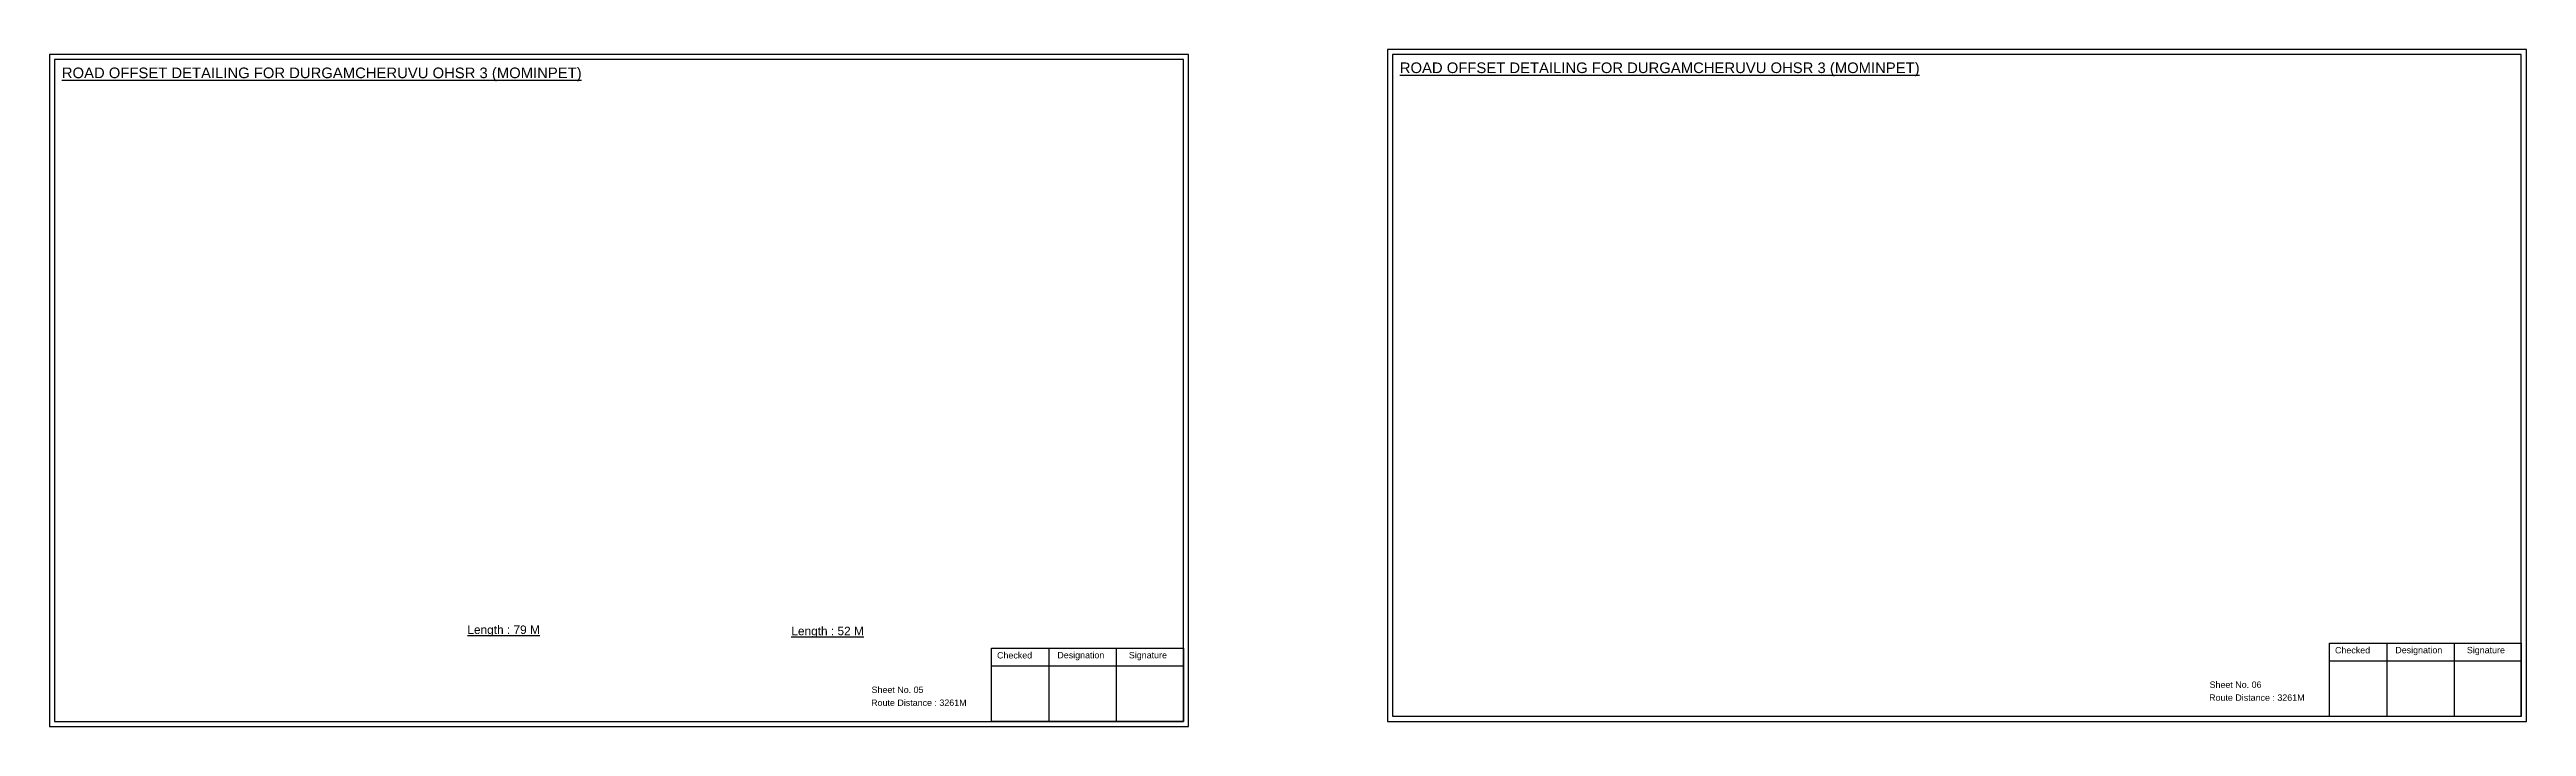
# Model space of a CAD drawing. Header units: inches. Extents: x -117 to 51867, y -12715 to 3423.
# Drawn here: x 31596 to 32762, y -4514 to -4195 of the extents above; entities that cross this region are included whole.
import ezdxf

# ---------------------------------------------------------------- set-up
doc = ezdxf.new("R2010")
doc.units = ezdxf.units.IN
doc.header["$MEASUREMENT"] = 0
doc.layers.add('PDF_Geometry', color=7, linetype='Continuous')
doc.layers.add('PDF_Text', color=5, linetype='Continuous')
doc.styles.add('PDF Arial', font='arial.ttf')
doc.styles.get("Standard").update_dxf_attribs({"font": 'arial.ttf'})

msp = doc.modelspace()

# ---------------------------------------------------------------- texts
at = {"color": 242, "true_color": 0xcd2027}
for s, height, p in [('%%UROAD OFFSET DETAILING FOR DURGAMCHERUVU OHSR 3 (MOMINPET)', 5, (31601.3, -4208.1)), ('%%UROAD OFFSET DETAILING FOR DURGAMCHERUVU OHSR 3 (MOMINPET)', 5, (32231.5, -4205.7)), ('%%ULength : 79 M', 4, (31792.3, -4470.1)), ('%%ULength : 52 M', 4, (31944.9, -4470.7))]:
    msp.add_text(s, height=height, dxfattribs=at).set_placement(p)
for s, p in [('Sheet No. 05', (31982.7, -4497.9)), ('Route Distance : 3261M', (31982.5, -4504)), ('Sheet No. 06', (32612.9, -4495.5)), ('Route Distance : 3261M', (32612.7, -4501.6))]:
    msp.add_text(s, height=3).set_placement(p)
at = {"layer": 'PDF_Text', "color": 7, "attachment_point": 7, "style": 'PDF Arial'}
for s, insert, char_height in [('Checked', (32041.8, -4481.7), 3), ('Designation', (32070.2, -4482.5), 3.001), ('Signature', (32103.9, -4482.5), 3), ('Checked', (32672, -4479.3), 3), ('Designation', (32700.4, -4480.1), 3.001), ('Signature', (32734.1, -4480.1), 3)]:
    msp.add_mtext(s, dxfattribs=dict(at, insert=insert, char_height=char_height))

# ---------------------------------------------------------------- linework, layer by layer
at = {"layer": 'PDF_Geometry'}
for points in [[(31595.5, -4197), (31595.5, -4513.7), (32132, -4513.7), (32132, -4197)], [(31597.8, -4199.3), (31597.8, -4511.3), (32129.6, -4511.3), (32129.6, -4199.3)], [(32225.7, -4194.6), (32225.7, -4511.3), (32762.2, -4511.3), (32762.2, -4194.6)], [(32228, -4196.9), (32228, -4508.9), (32759.7, -4508.9), (32759.7, -4196.9)]]:
    msp.add_lwpolyline(points, close=True, dxfattribs=at)
at = {"layer": 'PDF_Geometry', "color": 242, "true_color": 0xcc1f26}
for points in [[(32129.6, -4511.4), (32039.2, -4511.4), (32039.2, -4476.8), (32129.6, -4476.8)], [(32759.7, -4509), (32669.4, -4509), (32669.4, -4474.4), (32759.7, -4474.4)]]:
    msp.add_lwpolyline(points, close=True, dxfattribs=at)
for points in [[(32066.2, -4476.8), (32066.2, -4511.4)], [(32097.9, -4476.8), (32097.9, -4511.4)], [(32696.4, -4474.4), (32696.4, -4509)], [(32728.1, -4474.4), (32728.1, -4509)], [(32039.2, -4485.2), (32129.6, -4485.2)], [(32669.4, -4482.7), (32759.7, -4482.7)]]:
    msp.add_lwpolyline(points, dxfattribs=at)

msp.set_redraw_order([(e.dxf.handle, doc.entitydb.next_handle()) for e in msp.query("TEXT MTEXT ATTDEF DIMENSION ARC_DIMENSION")])  # texts and dimensions are drawn at this point

doc.saveas('drawing.dxf')
